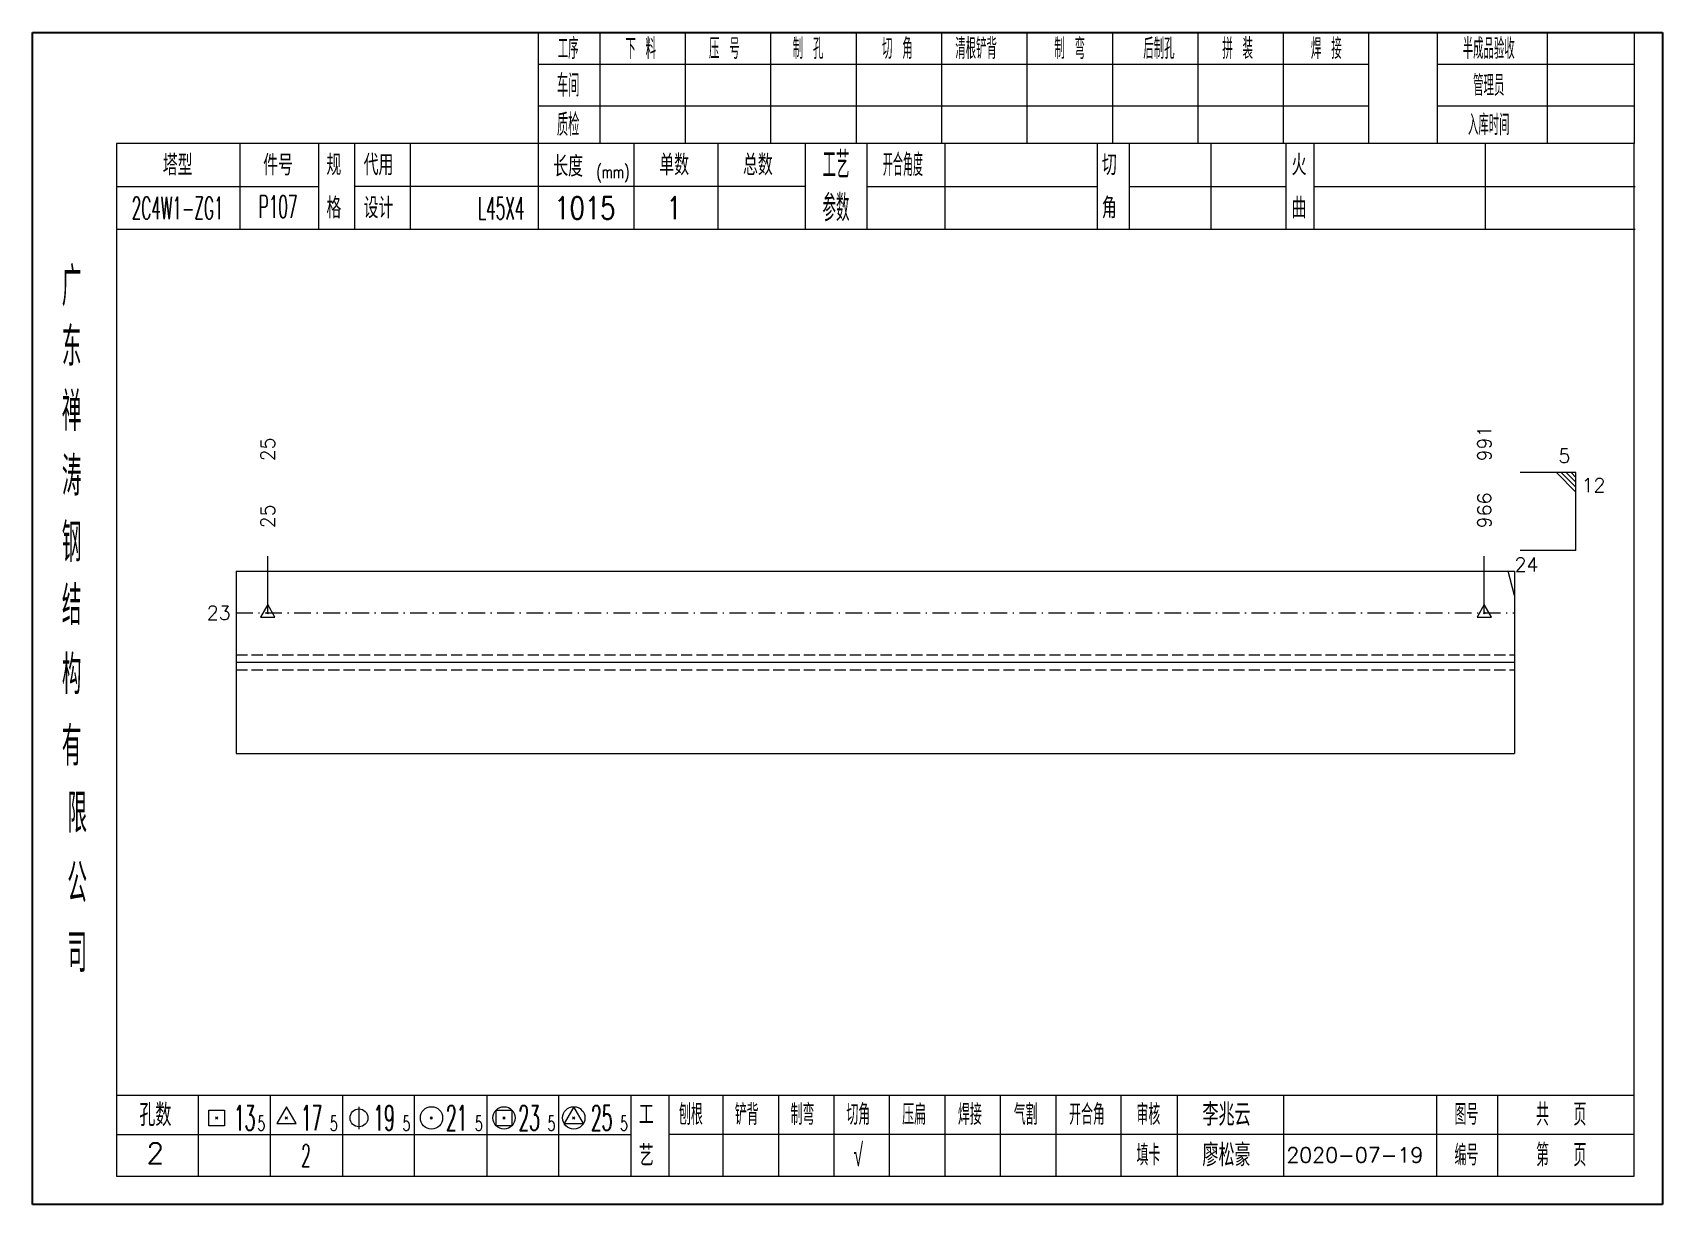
# Model space of a CAD drawing. Extents: x 154981 to 165753, y -86801 to -82885.
# Drawn here: x 157950.8 to 158242.9, y -85176.6 to -84966.7 of the extents above; entities that cross this region are included whole.
import ezdxf
from ezdxf.enums import TextEntityAlignment as Align

# ---------------------------------------------------------------- set-up
doc = ezdxf.new("R2010")
doc.units = 0
doc.header["$MEASUREMENT"] = 0
doc.linetypes.add('一点画线', pattern=[5.2, 3, -1, 0.2, -1])
doc.linetypes.add('虚线', pattern=[2.75, 2, -0.75])
doc.layers.get('0').update_dxf_attribs({"linetype": 'CONTINUOUS', "lineweight": 25})
for name, color, linetype, lineweight in [('1', 7, 'CONTINUOUS', 25), ('4', 7, 'CONTINUOUS', 25), ('5', 7, 'CONTINUOUS', 25)]:
    doc.layers.add(name, color=color, linetype=linetype, lineweight=lineweight)
doc.styles.get("Standard").update_dxf_attribs({"font": 'simplex.shx', "width": 0.7, "height": 3, "bigfont": 'gbhzfs.shx'})

msp = doc.modelspace()

# ---------------------------------------------------------------- texts
at = {"color": 7, "linetype": 'Continuous', "lineweight": 13}
for s, p in [('991', (158210.97881, -85043.49383)), ('25', (157992.91026, -85043.49383))]:
    msp.add_text(s, height=2.5, rotation=90, dxfattribs=at).set_placement(p, align=Align.MIDDLE_LEFT)
msp.add_text('5', height=2.5, dxfattribs=at).set_placement((158226.39666, -85044.49383), align=Align.BOTTOM_RIGHT)
msp.add_text('12', height=2.5, dxfattribs=at).set_placement((158228.39666, -85046.49383), align=Align.TOP_LEFT)
at = {"color": 4, "linetype": 'Continuous', "lineweight": 9}
for s, p in [('966', (158210.97881, -85055.49383)), ('25', (157992.91026, -85055.49383))]:
    msp.add_text(s, height=2.5, rotation=90, dxfattribs=at).set_placement(p, align=Align.MIDDLE_LEFT)
at = {"color": 7, "linetype": 'Continuous', "lineweight": 13}
msp.add_text('24', height=2.5, dxfattribs=at).set_placement((158216.39666, -85061.99383), align=Align.MIDDLE_LEFT)
msp.add_text('23', height=2.5, dxfattribs=at).set_placement((157986.26666, -85070.6605), align=Align.MIDDLE_RIGHT)
at = {"layer": '4', "color": 1, "linetype": 'Continuous', "lineweight": 25}
for s, height, width, p in [('工序', 3.7, 0.7, (158046.76666, -84969.53733)), ('下 料', 3.7, 0.7, (158059.76666, -84969.53733)), ('压 号', 3.7, 0.7, (158074.76666, -84969.53733)), ('制 孔', 3.7, 0.7, (158089.76666, -84969.53733)), ('切 角', 3.7, 0.7, (158105.76666, -84969.53733)), ('清根铲背 ', 3.7, 0.7, (158120.76666, -84969.53733)), (' 制 弯', 3.7, 0.7, (158135.76666, -84969.53733)), (' 后制孔', 3.7, 0.7, (158151.76666, -84969.53733)), ('拼 装', 3.7, 0.7, (158166.76666, -84969.53733)), (' 焊 接', 3.7, 0.7, (158181.76666, -84969.53733)), ('半成品验收', 3.7, 0.7, (158211.76666, -84969.53733)), ('车间', 4, 0.7, (158046.76666, -84976.13733)), ('管理员', 3.7, 0.7, (158211.76666, -84976.13733)), ('质检', 4, 0.7, (158046.76666, -84983.19733)), ('入库时间', 3.7, 0.7, (158211.76666, -84983.19733)), ('工艺', 4.8, 0.7, (158094.76666, -84990.37733)), ('开合角度', 4, 0.6, (158106.76666, -84990.37733)), ('(mm)', 2.24, 0.7, (158054.76666, -84991.63733)), ('参数', 4.8, 0.7, (158094.76666, -84998.08733)), ('2C4W1-ZG1', 4, 0.5, (157976.76666, -84998.11733)), ('P107', 4, 0.5, (157994.76666, -84997.86733)), ('L45X4', 4, 0.5, (158034.76666, -84998.13733)), ('1015', 4, 0.8, (158049.76666, -84998.08733)), ('1', 4, 0.8, (158065.76666, -84998.08733)), ('广', 6.96, 0.7, (157957.76666, -85012.16733)), ('东', 6.96, 0.7, (157957.76666, -85022.95733)), ('禅', 6.96, 0.7, (157957.76666, -85034.54733)), ('涛', 6.96, 0.7, (157957.76666, -85046.14733)), ('钢', 6.96, 0.7, (157957.76666, -85058.03733)), ('结', 6.96, 0.7, (157957.76666, -85069.34733)), ('构', 6.96, 0.7, (157957.76666, -85081.72733)), ('有', 6.96, 0.7, (157957.76666, -85094.53733)), ('限', 6.96, 0.7, (157958.76666, -85106.53733)), ('公', 6.96, 0.7, (157958.76666, -85119.07733)), ('司', 6.96, 0.7, (157958.76666, -85131.55733)), ('刨根', 3.7, 0.8, (158068.76666, -85160.53733)), ('铲背', 3.7, 0.8, (158078.76666, -85160.53733)), ('制弯', 3.7, 0.8, (158088.76666, -85160.53733)), ('切角', 3.7, 0.8, (158098.76666, -85160.53733)), ('压扁', 3.7, 0.8, (158108.76666, -85160.53733)), ('焊接', 3.7, 0.8, (158118.76666, -85160.53733)), ('气割', 3.7, 0.8, (158128.76666, -85160.53733)), ('开合角', 3.7, 0.8, (158139.76666, -85160.53733)), ('审核', 3.7, 0.8, (158150.76666, -85160.53733)), ('图号', 3.7, 0.8, (158207.76666, -85160.53733)), ('共  页', 4, 0.8, (158224.76666, -85160.53733)), ('13', 4.47, 0.5, (157988.76666, -85161.13733)), ('5', 2.68, 0.6, (157991.76666, -85162.13733)), ('17', 4.47, 0.5, (158000.76666, -85161.13733)), ('5', 2.68, 0.6, (158004.76666, -85162.13733)), ('19', 4.47, 0.5, (158013.76666, -85161.13733)), ('5', 2.68, 0.6, (158017.76666, -85162.13733)), ('21', 4.47, 0.5, (158026.76666, -85161.13733)), ('5', 2.68, 0.6, (158030.76666, -85162.13733)), ('23', 4.47, 0.5, (158039.76666, -85161.13733)), ('5', 2.68, 0.6, (158043.76666, -85162.13733)), ('25', 4.47, 0.5, (158052.76666, -85161.13733)), ('5', 2.68, 0.6, (158056.76666, -85162.13733)), ('2', 4, 0.5, (157999.76666, -85167.88733)), ('√', 4, 0.6, (158098.76666, -85167.80733)), ('填卡', 3.7, 0.8, (158150.76666, -85167.80733)), ('编号', 3.7, 0.8, (158207.76666, -85167.80733)), ('第  页', 4, 0.8, (158224.76666, -85167.80733))]:
    msp.add_text(s, height=height, dxfattribs=dict(at, width=width)).set_placement(p, align=Align.MIDDLE_CENTER)
for s, height, p in [('塔型', 3.7, (157976.76666, -84990.40733)), ('件号', 3.7, (157994.76666, -84990.40733)), ('规', 3.7, (158004.76666, -84990.37733)), ('代用', 3.7, (158012.76666, -84990.37733)), ('长度', 3.7, (158046.76666, -84990.63733)), ('单数', 3.7, (158065.76666, -84990.37733)), ('总数', 3.7, (158080.76666, -84990.37733)), ('切', 3.7, (158143.76666, -84990.37733)), ('火', 3.7, (158177.76666, -84990.37733)), ('格', 3.7, (158004.76666, -84998.08733)), ('设计', 3.7, (158012.76666, -84998.08733)), ('角', 3.7, (158143.76666, -84998.08733)), ('曲', 3.7, (158177.76666, -84998.08733)), ('孔数', 4, (157972.76666, -85160.61733)), ('工', 3.7, (158060.76666, -85160.53733)), ('李兆云', 4, (158164.76666, -85160.53733)), ('2', 3.7, (157972.76666, -85167.44733)), ('艺', 3.7, (158060.76666, -85167.88733)), ('廖松豪', 4, (158164.76666, -85167.80733)), ('2020-07-19', 2.7, (158187.76666, -85167.80733))]:
    msp.add_text(s, height=height, dxfattribs=at).set_placement(p, align=Align.MIDDLE_CENTER)

# ---------------------------------------------------------------- blocks, each defined once
blk = doc.blocks.new('孔17.5')
at = {"layer": '5', "color": 7, "linetype": 'Continuous', "lineweight": 13}
for p, q in [((0, 1), (-0.866, -0.5)), ((-0.1, -0.1), (0.1, 0.1)), ((0.1, -0.1), (-0.1, 0.1)), ((0.866, -0.5), (0, 1)), ((-0.866, -0.5), (0.866, -0.5))]:
    blk.add_line(p, q, dxfattribs=at)
blk = doc.blocks.new('CTJGK')
at = {"color": 6, "linetype": 'Continuous'}
for p, q in [((0, 209.97), (292.13, 209.97)), ((0, 0), (0, 209.97)), ((292.13, 209.97), (292.13, 0)), ((292.13, 0), (0, 0))]:
    blk.add_line(p, q, dxfattribs=at)

# ---------------------------------------------------------------- linework, layer by layer
at = {"color": 7, "linetype": 'Continuous', "lineweight": 13}
for p, q in [((158227.39666, -85045.49383), (158217.39666, -85045.49383)), ((158223.89666, -85045.49383), (158227.39666, -85048.99383)), ((158224.77166, -85045.49383), (158227.39666, -85048.11883)), ((158225.64666, -85045.49383), (158227.39666, -85047.24383)), ((158226.52166, -85045.49383), (158227.39666, -85046.36883)), ((158227.39666, -85059.49383), (158227.39666, -85045.49383)), ((157992.91026, -85070.6605), (157992.91026, -85060.49383)), ((158210.97881, -85070.6605), (158210.97881, -85060.49383)), ((158227.39666, -85059.49383), (158217.39666, -85059.49383)), ((158216.39666, -85067.51605), (158215.26795, -85063.1605))]:
    msp.add_line(p, q, dxfattribs=at)
at = {"color": 7, "linetype": 'Continuous', "lineweight": 18}
for p, q in [((157987.26666, -85063.1605), (157987.26666, -85095.82717)), ((157987.26666, -85063.1605), (158216.39666, -85063.1605)), ((158216.39666, -85063.1605), (158216.39666, -85095.82717)), ((157987.26666, -85079.49383), (158216.39666, -85079.49383))]:
    msp.add_line(p, q, dxfattribs=at)
at = {"color": 1, "linetype": '一点画线', "lineweight": 13}
msp.add_line((157987.26666, -85070.6605), (158216.39666, -85070.6605), dxfattribs=at)
at = {"color": 6, "linetype": '虚线', "lineweight": 18}
for p, q in [((157987.26666, -85078.1605), (158216.39666, -85078.1605)), ((157987.26666, -85080.82717), (158216.39666, -85080.82717))]:
    msp.add_line(p, q, dxfattribs=at)
at = {"layer": '1', "color": 7, "linetype": 'Continuous', "lineweight": 18}
msp.add_line((157987.26666, -85095.82717), (158216.39666, -85095.82717), dxfattribs=at)
at = {"layer": '4', "color": 1, "linetype": 'Continuous', "lineweight": 18}
for p, q in [((157950.76666, -84966.66733), (157950.76666, -85176.63733)), ((158242.89666, -84966.66733), (157950.76666, -84966.66733)), ((158041.39666, -84966.66733), (158041.39666, -84986.50733)), ((158052.42666, -84966.66733), (158052.42666, -84986.52733)), ((158067.73666, -84966.66733), (158067.73666, -84986.52733)), ((158083.05666, -84966.66733), (158083.05666, -84986.52733)), ((158098.36666, -84966.66733), (158098.36666, -84986.52733)), ((158113.67666, -84966.66733), (158113.67666, -84986.52733)), ((158128.98666, -84966.66733), (158128.98666, -84986.52733)), ((158144.30666, -84966.66733), (158144.30666, -84986.52733)), ((158159.61666, -84966.66733), (158159.61666, -84986.52733)), ((158174.92666, -84966.66733), (158174.92666, -84986.52733)), ((158190.23666, -84966.66733), (158190.23666, -84986.50733)), ((158190.23666, -84966.66733), (158190.23666, -84986.52733)), ((158202.51666, -84966.66733), (158202.51666, -84986.52733)), ((158222.26666, -84966.66733), (158222.26666, -84986.52733)), ((158237.84666, -84966.66733), (158237.84666, -84986.52733)), ((158242.89666, -84996.46733), (158242.89666, -84966.66733)), ((158190.23666, -84972.39733), (158041.39666, -84972.39733)), ((158237.84666, -84972.39733), (158202.51666, -84972.39733)), ((158190.23666, -84979.87733), (158041.39666, -84979.87733)), ((158237.84666, -84979.87733), (158202.51666, -84979.87733)), ((157965.77666, -84986.52733), (157965.77666, -85171.58733)), ((158237.84666, -84986.52733), (157965.77666, -84986.52733)), ((157987.89666, -84986.51733), (157987.89666, -85001.93733)), ((158002.04666, -85001.93733), (158002.04666, -84986.52733)), ((158008.54666, -85001.93733), (158008.54666, -84986.52733)), ((158018.41666, -84986.52733), (158018.41666, -85001.93733)), ((158041.39666, -84986.50733), (158041.39666, -85001.93733)), ((158058.51666, -84986.52733), (158058.51666, -85001.93733)), ((158073.56666, -84986.52733), (158073.56666, -85001.93733)), ((158089.26666, -84986.52733), (158089.26666, -85001.93733)), ((158100.32666, -84986.52733), (158100.32666, -85001.93733)), ((158114.27666, -84986.52733), (158114.27666, -85001.93733)), ((158141.57666, -84986.52733), (158141.57666, -85001.93733)), ((158147.33666, -84986.52733), (158147.33666, -85001.93733)), ((158161.95666, -84986.52733), (158161.95666, -85001.93733)), ((158175.41666, -84986.52733), (158175.41666, -85001.93733)), ((158180.40666, -84986.52733), (158180.40666, -85001.93733)), ((158211.14666, -84986.52733), (158211.14666, -85001.93733)), ((158237.84666, -85171.58733), (158237.84666, -84986.52733)), ((158002.04666, -84994.28733), (157965.77666, -84994.28733)), ((158089.26666, -84994.23733), (158008.54666, -84994.23733)), ((158100.32666, -84994.23733), (158141.57666, -84994.23733)), ((158147.33666, -84994.23733), (158175.41666, -84994.23733)), ((158180.40666, -84994.23733), (158238.02666, -84994.23733)), ((158242.89666, -85176.63733), (158242.89666, -84996.46733)), ((158238.02666, -85001.93733), (157965.77666, -85001.93733)), ((157965.77666, -85157.05733), (158237.84666, -85157.05733)), ((157980.46666, -85157.05733), (157980.46666, -85171.58733)), ((157993.39666, -85171.58733), (157993.39666, -85157.05733)), ((158006.32666, -85157.05733), (158006.32666, -85171.58733)), ((158019.24666, -85171.58733), (158019.24666, -85157.05733)), ((158032.17666, -85157.05733), (158032.17666, -85171.58733)), ((158045.10666, -85171.58733), (158045.10666, -85157.05733)), ((158058.02666, -85171.58733), (158058.02666, -85157.05733)), ((158064.89666, -85171.58733), (158064.89666, -85157.05733)), ((158074.55666, -85171.58733), (158074.55666, -85157.05733)), ((158084.49666, -85171.58733), (158084.49666, -85157.05733)), ((158094.43666, -85171.58733), (158094.43666, -85157.05733)), ((158104.38666, -85171.58733), (158104.38666, -85157.05733)), ((158114.32666, -85171.58733), (158114.32666, -85157.05733)), ((158124.26666, -85171.58733), (158124.26666, -85157.05733)), ((158134.21666, -85171.58733), (158134.21666, -85157.05733)), ((158145.85666, -85171.58733), (158145.85666, -85157.05733)), ((158156.00666, -85171.58733), (158156.00666, -85157.05733)), ((158175.06666, -85171.58733), (158175.06666, -85157.05733)), ((158202.44666, -85171.58733), (158202.44666, -85157.05733)), ((158213.40666, -85171.58733), (158213.40666, -85157.05733)), ((158058.02666, -85164.18733), (157965.77666, -85164.18733)), ((158064.85666, -85164.02733), (158237.84666, -85164.02733)), ((157965.77666, -85171.58733), (158237.84666, -85171.58733)), ((157950.76666, -85176.63733), (158242.89666, -85176.63733))]:
    msp.add_line(p, q, dxfattribs=at)
at = {"layer": '4', "color": 7, "linetype": 'Continuous', "lineweight": 13}
for p, q in [((157982.35266, -85162.55133), (157982.35266, -85159.72333)), ((157982.35266, -85159.72333), (157985.18066, -85159.72333)), ((157983.56666, -85161.33733), (157983.96666, -85160.93733)), ((157983.96666, -85161.33733), (157983.56666, -85160.93733)), ((157985.18066, -85159.72333), (157985.18066, -85162.55133)), ((157996.26666, -85159.13733), (157994.53466, -85162.13733)), ((157996.06666, -85161.33733), (157996.46666, -85160.93733)), ((157996.46666, -85161.33733), (157996.06666, -85160.93733)), ((157997.99866, -85162.13733), (157996.26666, -85159.13733)), ((158009.26666, -85159.13733), (158009.26666, -85163.13733)), ((158022.06666, -85161.33733), (158022.46666, -85160.93733)), ((158022.46666, -85161.33733), (158022.06666, -85160.93733)), ((158033.85266, -85162.55133), (158033.85266, -85159.72333)), ((158033.85266, -85159.72333), (158036.68066, -85159.72333)), ((158035.06666, -85161.33733), (158035.46666, -85160.93733)), ((158035.46666, -85161.33733), (158035.06666, -85160.93733)), ((158036.68066, -85159.72333), (158036.68066, -85162.55133)), ((158047.76666, -85159.13733), (158046.03466, -85162.13733)), ((158047.56666, -85161.33733), (158047.96666, -85160.93733)), ((158047.96666, -85161.33733), (158047.56666, -85160.93733)), ((158049.49866, -85162.13733), (158047.76666, -85159.13733)), ((157985.18066, -85162.55133), (157982.35266, -85162.55133)), ((157994.53466, -85162.13733), (157997.99866, -85162.13733)), ((158036.68066, -85162.55133), (158033.85266, -85162.55133)), ((158046.03466, -85162.13733), (158049.49866, -85162.13733))]:
    msp.add_line(p, q, dxfattribs=at)
for centre, radius in [((158009.26666, -85161.13733), 1.6), ((158022.26666, -85161.13733), 2), ((158035.26666, -85161.13733), 2), ((158047.76666, -85161.13733), 2)]:
    msp.add_circle(centre, radius, dxfattribs=at)

# ---------------------------------------------------------------- block references
at = {"color": 0, "linetype": 'Continuous'}
msp.add_blockref('CTJGK', (157950.76666, -85176.63733), dxfattribs=at)
at = {"color": 4, "linetype": 'Continuous', "lineweight": 9, "xscale": 1.5, "yscale": 1.5, "zscale": 1.5}
for p in [(157992.91026, -85070.6605), (158210.97881, -85070.6605)]:
    msp.add_blockref('孔17.5', p, dxfattribs=at)

msp.set_redraw_order([(e.dxf.handle, doc.entitydb.next_handle()) for e in msp.query("TEXT MTEXT ATTDEF DIMENSION ARC_DIMENSION")])  # texts and dimensions are drawn at this point

doc.saveas('drawing.dxf')
